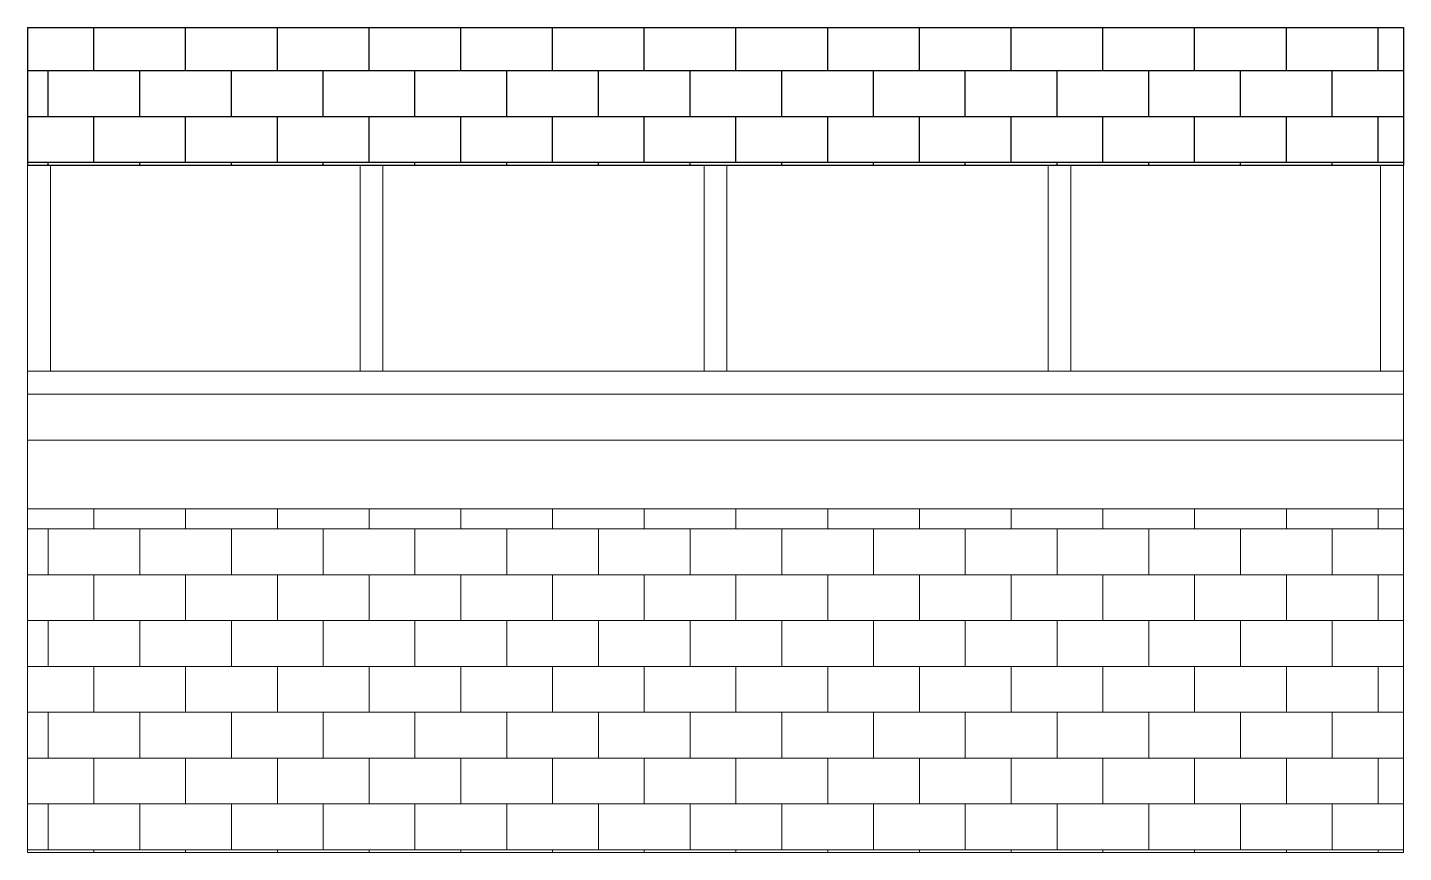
# Model space of a CAD drawing. Header units: inches. Extents: x 5821 to 9304, y -7513 to -2875.
# Drawn here: x 8156.4 to 8396.4, y -4576.5 to -4432.5 of the extents above; entities that cross this region are included whole.
import ezdxf

# ---------------------------------------------------------------- set-up
doc = ezdxf.new("R2010")
doc.units = ezdxf.units.IN
doc.header["$MEASUREMENT"] = 0
doc.layers.add('dimensions', color=1, linetype='Continuous')
doc.layers.add('wall view line', color=70, linetype='Continuous', lineweight=13)
doc.layers.add('wood', color=40, linetype='Continuous', lineweight=9)

msp = doc.modelspace()

# ---------------------------------------------------------------- hatches: boundary and pattern name
at = {"layer": 'dimensions', "ltscale": 100}
h = msp.add_hatch(dxfattribs=at)
h.set_pattern_fill('AR-B816', color=256, style=0)
h.paths.add_polyline_path([(8156.430914, -4432.460634), (8396.430914, -4432.460634), (8396.430914, -4456.460634), (8156.430914, -4456.460634)])
at = {"layer": 'wall view line', "ltscale": 100, "true_color": 0xf26722}
h = msp.add_hatch(dxfattribs=at)
h.set_pattern_fill('AR-B816', color=30)
h.paths.add_polyline_path([(8156.430914, -4516.460634), (8396.430914, -4516.460634), (8396.430914, -4576.460634), (8156.430914, -4576.460634)])

# ---------------------------------------------------------------- linework, layer by layer
at = {"layer": 'dimensions', "ltscale": 100}
for p, q in [((8156.430914, -4432.460634), (8396.430914, -4432.460634)), ((8156.430914, -4432.460634), (8156.430914, -4456.460634)), ((8396.430914, -4432.460634), (8396.430914, -4456.460634)), ((8156.430914, -4456.460634), (8396.430914, -4456.460634))]:
    msp.add_line(p, q, dxfattribs=at)
at = {"layer": 'wall view line', "ltscale": 100}
for p, q in [((8156.430914, -4504.460634), (8156.430914, -4516.460634)), ((8396.430914, -4504.460634), (8396.430914, -4516.460634)), ((8156.430914, -4576.460634), (8156.430914, -4516.460634)), ((8156.430914, -4516.460634), (8396.430914, -4516.460634)), ((8396.430914, -4516.460634), (8396.430914, -4576.460634)), ((8156.430914, -4576.460634), (8396.430914, -4576.460634))]:
    msp.add_line(p, q, dxfattribs=at)
at = {"layer": 'wood', "ltscale": 100}
for p, q in [((8156.430914, -4492.460634), (8156.430914, -4456.460634)), ((8160.430914, -4492.460634), (8160.430914, -4456.460634)), ((8214.430914, -4492.460634), (8214.430914, -4456.460634)), ((8218.430914, -4492.460634), (8218.430914, -4456.460634)), ((8274.430914, -4492.460634), (8274.430914, -4456.460634)), ((8278.430914, -4492.460634), (8278.430914, -4456.460634)), ((8334.430914, -4492.460634), (8334.430914, -4456.460634)), ((8338.430914, -4492.460634), (8338.430914, -4456.460634)), ((8392.430914, -4492.460634), (8392.430914, -4456.460634)), ((8396.430914, -4492.460634), (8396.430914, -4456.460634)), ((8156.430914, -4492.460634), (8396.430914, -4492.460634)), ((8156.430914, -4492.460634), (8156.430914, -4504.460634)), ((8276.430914, -4492.460634), (8216.430914, -4492.460634)), ((8396.430914, -4492.460634), (8396.430914, -4504.460634)), ((8156.430914, -4496.460634), (8396.430914, -4496.460634)), ((8156.430914, -4504.460634), (8396.430914, -4504.460634))]:
    msp.add_line(p, q, dxfattribs=at)

doc.saveas('drawing.dxf')
